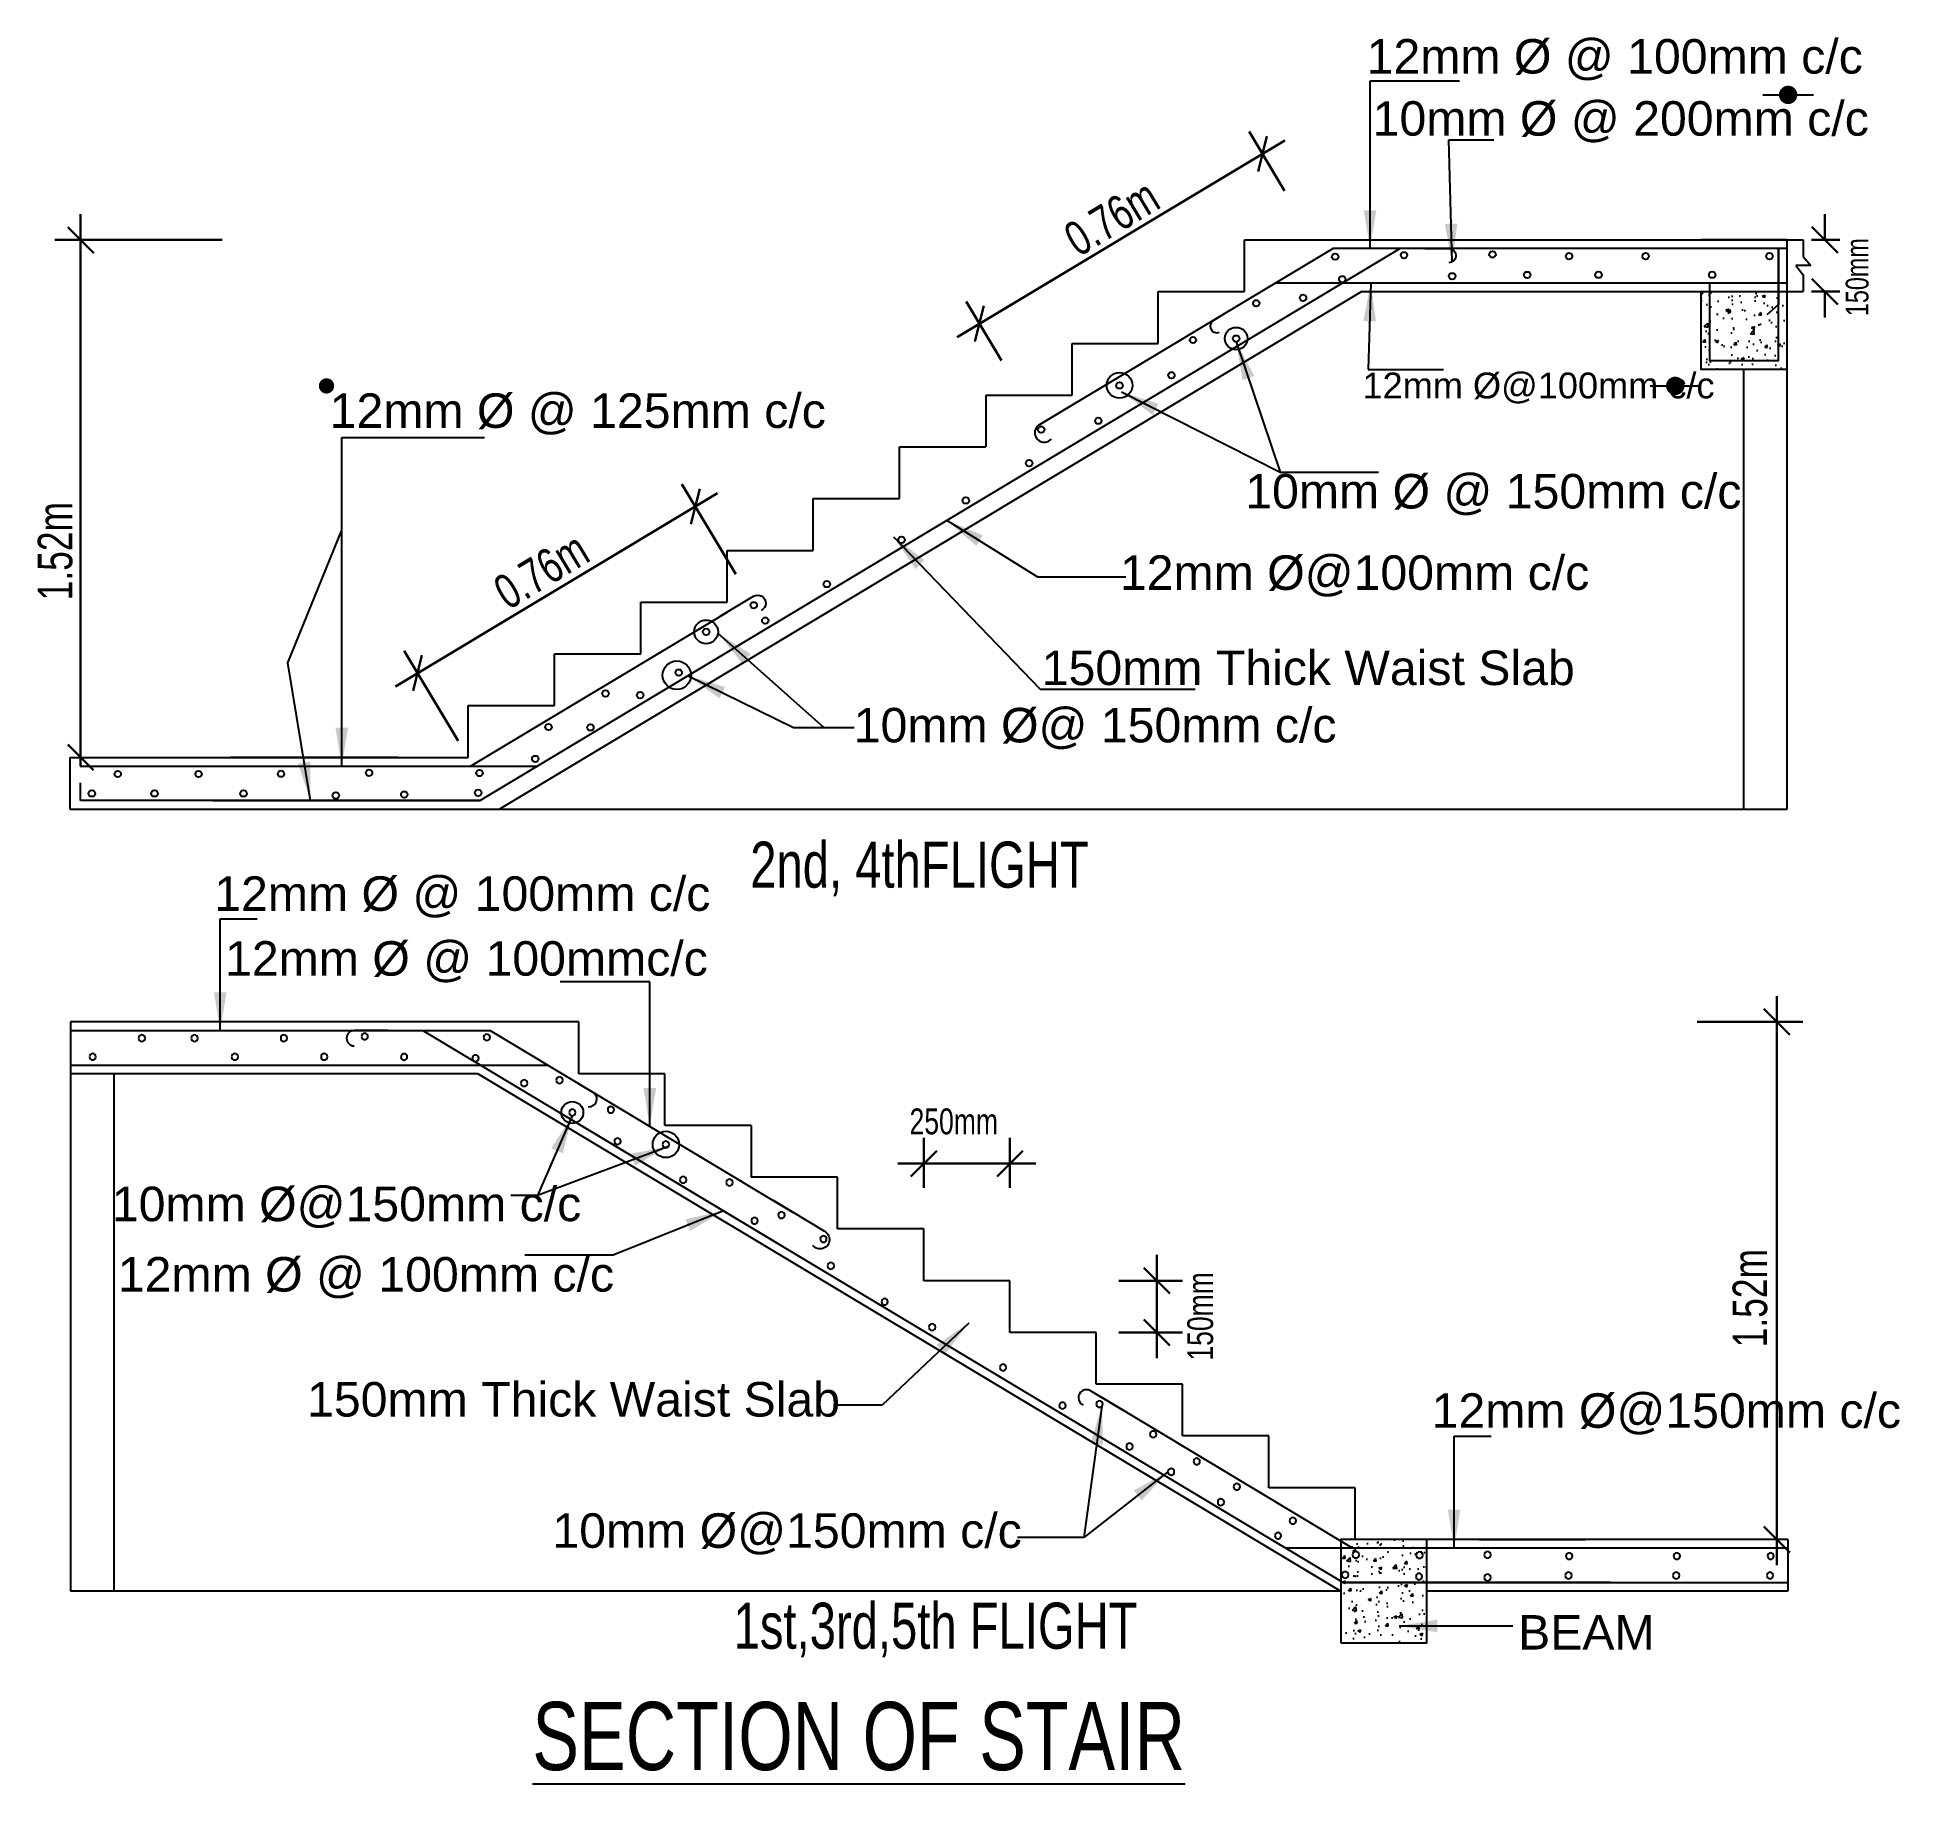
# Model space of a CAD drawing. Header units: inches. Extents: x -4010 to 65129, y -40138 to -1318.
# Drawn here: x 46386.7 to 46581.3, y -39096.7 to -38914.1 of the extents above; entities that cross this region are included whole.
import ezdxf

# ---------------------------------------------------------------- set-up
doc = ezdxf.new("R2010")
doc.units = ezdxf.units.IN
doc.header["$MEASUREMENT"] = 0
doc.layers.add('FUNITURE', color=11, linetype='Continuous')
doc.layers.add('wall-2', color=7, linetype='Continuous', lineweight=25)
doc.styles.add('DIMTXT', font='arial.ttf', dxfattribs={"height": 6})
doc.styles.get("Standard").update_dxf_attribs({"font": 'ARIALN.TTF'})
doc.styles.add('STYLE20', font='swisscl.ttf')
doc.dimstyles.new('STANDARD_WS', dxfattribs={"dimtxt": 0.18, "dimasz": 0.18, "dimexe": 0.18, "dimexo": 0.0625, "dimgap": 0.09, "dimtad": 0, "dimtih": 1, "dimtoh": 1, "dimdec": 4, "dimzin": 0, "dimdsep": 46, "dimlunit": 4, "dimtxsty": 'Standard', "dimcen": 0.09, "dimadec": 0, "dimazin": 0, "dimtfac": 1, "dimtdec": 4, "dimtofl": 0, "dimtmove": 0, "dimatfit": 3, "dimfxl": 1, "dimfrac": 2, "dimtolj": 1, "dimtzin": 0, "dimarcsym": 0})

msp = doc.modelspace()

# ---------------------------------------------------------------- texts
at = {"lineweight": 30, "ltscale": 28, "attachment_point": 1, "style": 'STYLE20'}
for s, insert, char_height, width, rotation in [('0.76m', (46493.621, -38934.085), 3.6057, 52.76088, 31.11653), ('150mm', (46575.665, -38943.282), 2.3798, 52.76088, 90), ('1.52m', (46386.726, -38972.99), 3.6057, 45.31675, 90), ('0.76m', (46434.012, -38970.986), 3.6057, 52.76088, 31.11653), ('1.52m', (46563.847, -39051.059), 3.6057, 45.31675, 90), ('150mm', (46506.852, -39052.448), 2.7043, 52.76088, 90)]:
    msp.add_mtext(s, dxfattribs=dict(at, insert=insert, char_height=char_height, width=width, rotation=rotation))
at = {"lineweight": 30, "ltscale": 28, "insert": (46477.831, -39026.094), "char_height": 2.7043, "width": 52.76088, "attachment_point": 1, "style": 'STYLE20'}
msp.add_mtext('250mm', dxfattribs=at)
at = {"layer": 'wall-2', "linetype": 'Continuous', "style": 'DIMTXT'}
for s, insert, char_height, attachment_point in [('12mm %%C @ 100mm c/c', (46577.452, -38914.332), 3.60574, 3), ('10mm %%C @ 200mm c/c', (46578.079, -38920.822), 3.60574, 3), ('12mm %%C@100mm c/c', (46561.954, -38949.183), 2.70431, 3), ('12mm %%C @ 125mm c/c', (46469.083, -38951.362), 3.60574, 3), ('10mm %%C @ 150mm c/c', (46564.766, -38959.784), 3.60574, 3), ('12mm %%C@100mm c/c', (46548.866, -38968.289), 3.60574, 3), ('150mm Thick Waist Slab', (46491.647, -38978.239), 3.60574, 1), ('10mm %%C@ 150mm c/c', (46522.452, -38984.232), 3.60574, 3), ('12mm %%C @ 100mm c/c', (46405.167, -39001.836), 3.60574, 1), ('12mm %%C @ 100mmc/c', (46406.298, -39008.612), 3.60574, 1), ('10mm %%C@150mm c/c', (46394.469, -39034.27), 3.60574, 1), ('12mm %%C @ 100mm c/c', (46395.095, -39041.626), 3.60574, 1), ('150mm Thick Waist Slab', (46414.87, -39054.688), 3.60574, 1), ('12mm %%C@150mm c/c', (46532.391, -39055.865), 3.60574, 1), ('10mm %%C@150mm c/c', (46440.508, -39068.408), 3.60574, 1), ('BEAM', (46541.426, -39079.043), 3.6057, 1)]:
    msp.add_mtext(s, dxfattribs=dict(at, insert=insert, char_height=char_height, attachment_point=attachment_point))
at = {"layer": 'wall-2', "linetype": 'Continuous', "attachment_point": 1, "style": 'STYLE20'}
for s, insert, char_height, width in [('{\\H1.779x;2nd, 4thFLIGHT}\\P{\\C3;  }', (46461.183, -38998.208), 2.70431, 2798.95689), ('{\\H1.779x;1st,3rd,5th FLIGHT}\\P{\\C3;  }', (46459.442, -39077.75), 2.70431, 2798.95689), ('{\\H1.977x;\\LSECTION OF STAIR\\H0.8888x;\\P\\H0.5691x;\\l\\C3;  }', (46438.416, -39088.118), 3.60574, 93.1191)]:
    msp.add_mtext(s, dxfattribs=dict(at, insert=insert, char_height=char_height, width=width))

# ---------------------------------------------------------------- hatches: boundary and pattern name
at = {"layer": 'FUNITURE'}
h = msp.add_hatch(dxfattribs=at)
h.set_pattern_fill('AR-CONC', color=0, scale=0.45144, style=0)
h.set_pattern_definition([(50, (33582.775, -44752.93), (3.23799937, -0.28328824), [0.33858, -3.72438]), (355, (33582.775, -44752.93), (-0.626379, 3.3956962), [0.270864, -2.979504]), (100.4514, (33583.045, -44752.9536), (2.61162275, 3.1124059), [0.2877487, -3.16523595]), (46.1842, (33582.775, -44752.027), (4.817953, -0.747219), [0.50787, -5.58657]), (96.6356, (33583.1765, -44752.0894), (4.2194413, 4.3975577), [0.431623, -4.7478532]), (351.1842, (33582.775, -44752.027), (4.2194379, 4.397561), [0.406296, -4.469256]), (21, (33583.2265, -44752.2529), (2.6946772, -1.8175827), [0.33858, -3.72438]), (326, (33583.2265, -44752.253), (1.0984227, 3.2736174), [0.270864, -2.979504]), (71.4514, (33583.451, -44752.4043), (3.793101, 1.4560317), [0.2877487, -3.16523595]), (37.5, (33582.775, -44752.93), (0.05489445, 1.50281601), [0, -2.9433888, 0, -3.024648, 0, -2.99079]), (7.5, (33582.775, -44752.93), (1.18760112, 1.78053223), [0, -1.7245008, 0, -2.8756728, 0, -1.139886]), (327.5, (33581.7683, -44752.93), (2.40988801, -0.10182171), [0, -1.1286, 0, -3.521232, 0, -4.672404]), (317.5, (33581.317, -44752.93), (2.63273564, 0.45191393), [0, -1.46718, 0, -2.3384592, 0, -3.318084])])
h.paths.add_polyline_path([(46561.416, -38947.938), (46568.627, -38947.938), (46568.627, -38940.727), (46561.416, -38940.727)], flags=17)
h.paths.add_polyline_path([(46561.416, -38947.938), (46561.416, -38940.727), (46560.514, -38940.727), (46560.514, -38948.84), (46569.529, -38948.84), (46569.529, -38940.727), (46568.627, -38940.727), (46568.627, -38942.079), (46568.627, -38947.938)])
h = msp.add_hatch(dxfattribs=at)
h.set_pattern_fill('AR-CONC', color=0, scale=0.45144, style=0)
h.set_pattern_definition([(50, (33582.845, -44756.3846), (3.23799937, -0.28328824), [0.33858, -3.72438]), (355, (33582.845, -44756.3846), (-0.626379, 3.3956962), [0.270864, -2.979504]), (100.4514, (33583.1148, -44756.4082), (2.61162275, 3.1124059), [0.2877487, -3.16523595]), (46.1842, (33582.845, -44755.4817), (4.817953, -0.747219), [0.50787, -5.58657]), (96.6356, (33583.2464, -44755.544), (4.2194413, 4.3975577), [0.431623, -4.7478532]), (351.1842, (33582.845, -44755.4817), (4.2194379, 4.397561), [0.406296, -4.469256]), (21, (33583.2964, -44755.7074), (2.6946772, -1.8175827), [0.33858, -3.72438]), (326, (33583.2964, -44755.7074), (1.0984227, 3.2736174), [0.270864, -2.979504]), (71.4514, (33583.521, -44755.859), (3.793101, 1.4560317), [0.2877487, -3.16523595]), (37.5, (33582.8449, -44756.3846), (0.05489445, 1.50281601), [0, -2.9433888, 0, -3.024648, 0, -2.99079]), (7.5, (33582.845, -44756.3846), (1.18760112, 1.78053223), [0, -1.7245008, 0, -2.8756728, 0, -1.139886]), (327.5, (33581.8382, -44756.3846), (2.40988801, -0.10182171), [0, -1.1286, 0, -3.521232, 0, -4.672404]), (317.5, (33581.3868, -44756.3846), (2.63273564, 0.45191393), [0, -1.46718, 0, -2.3384592, 0, -3.318084])])
h.paths.add_polyline_path([(46531.901, -39075.645), (46523.136, -39075.645), (46522.886, -39075.495), (46522.886, -39081.955), (46531.901, -39081.955)])
h.paths.add_polyline_path([(46531.901, -39072.039), (46524.135, -39072.039), (46522.886, -39072.039), (46522.886, -39075.495), (46523.136, -39075.645), (46531.901, -39075.645)])
h.paths.add_polyline_path([(46530.778, -39072.773, -1), (46531.454, -39072.773, -1)], flags=16)
h.paths.add_polyline_path([(46531.407, -39075.025, -1), (46530.731, -39075.025, -1)], flags=16)
h.paths.add_polyline_path([(46524.131, -39072.738, 1), (46524.807, -39072.738, 1)], flags=16)
h.paths.add_polyline_path([(46523.688, -39074.847, 1), (46523.011, -39074.847, 1)], flags=16)
h.paths.add_polyline_path([(46531.901, -39071.138), (46524.385, -39071.138), (46522.886, -39071.138), (46522.886, -39071.29), (46524.135, -39072.039), (46531.901, -39072.039)])

# ---------------------------------------------------------------- linework, layer by layer
at = {"color": 0, "lineweight": 25, "ltscale": 28}
for p, q in [((46567.011, -38920.165), (46572.282, -38920.165)), ((46542.466, -38950.578), (46542.466, -38950.578)), ((46555.214, -38950.578), (46560.486, -38950.578))]:
    msp.add_line(p, q, dxfattribs=at)
at = {"lineweight": 30, "ltscale": 28}
for p, q in [((46482.809, -38945.468), (46517.033, -38924.934)), ((46517.027, -38930.179), (46513.323, -38924.006)), ((46515.178, -38924.47), (46514.251, -38928.18)), ((46391.207, -38932.614), (46391.207, -38990.306)), ((46573.472, -38932.614), (46573.472, -38935.318)), ((46406.008, -38935.318), (46388.502, -38935.318)), ((46389.875, -38933.994), (46392.58, -38936.699)), ((46575.051, -38935.318), (46572.101, -38935.318)), ((46574.824, -38936.67), (46572.12, -38933.966)), ((46572.12, -38939.375), (46574.824, -38942.079)), ((46573.472, -38940.727), (46572.101, -38940.727)), ((46575.051, -38940.727), (46572.874, -38940.727)), ((46573.472, -38940.727), (46573.472, -38943.431)), ((46487.441, -38947.931), (46483.737, -38941.758)), ((46485.592, -38942.222), (46484.664, -38945.932)), ((46454.047, -38960.855), (46459.689, -38970.257)), ((46424.097, -38981.979), (46457.758, -38961.782)), ((46455.902, -38961.319), (46454.975, -38965.029)), ((46425.024, -38978.269), (46430.665, -38987.671)), ((46426.879, -38978.733), (46425.952, -38982.443)), ((46389.854, -38988.052), (46392.559, -38990.756)), ((46424.351, -38989.404), (46406.845, -38989.404)), ((46568.47, -39073.842), (46568.47, -39014.347)), ((46571.174, -39017.051), (46560.123, -39017.051)), ((46567.118, -39015.699), (46569.822, -39018.404)), ((46480.665, -39030.511), (46477.961, -39033.215)), ((46479.313, -39029.159), (46479.313, -39034.393)), ((46489.679, -39030.511), (46486.975, -39033.215)), ((46488.327, -39029.159), (46488.327, -39034.393)), ((46476.608, -39031.863), (46491.031, -39031.863)), ((46503.668, -39041.39), (46503.668, -39052.207)), ((46506.372, -39044.095), (46499.699, -39044.095)), ((46505.02, -39045.447), (46502.316, -39042.742)), ((46505.02, -39050.855), (46502.316, -39048.151)), ((46506.372, -39049.503), (46499.699, -39049.503)), ((46567.118, -39069.785), (46569.822, -39072.49)), ((46548.439, -39071.138), (46537.387, -39071.138))]:
    msp.add_line(p, q, dxfattribs=at)
for p, q in [((46571.213, -38935.318), (46571.213, -38937.042)), ((46571.213, -38937.042), (46572.002, -38937.984)), ((46570.532, -38937.984), (46570.458, -38937.984)), ((46570.458, -38937.984), (46571.213, -38938.979)), ((46572.002, -38937.984), (46570.532, -38937.984)), ((46571.213, -38938.979), (46571.213, -38940.727))]:
    msp.add_line(p, q)
at = {"color": 0, "lineweight": 25, "ltscale": 28}
for points, const_width in [([(46570.127, -38920.165, -1), (46569.167, -38920.165, -1)], 0.96), ([(46416.502, -38950.578, 1), (46417.302, -38950.578, 1)], 0.8), ([(46558.33, -38950.578, -1), (46557.37, -38950.578, -1)], 0.96)]:
    msp.add_lwpolyline(points, format="xyb", close=True, dxfattribs=dict(at, const_width=const_width))
at = {"layer": 'wall-2', "linetype": 'Continuous'}
for p, q in [((46512.843, -38935.318), (46569.529, -38935.318)), ((46512.843, -38940.727), (46512.843, -38935.318)), ((46569.529, -38935.318), (46571.213, -38935.318)), ((46525.107, -38940.727), (46480.032, -38967.772)), ((46503.829, -38946.135), (46503.829, -38940.727)), ((46503.829, -38940.727), (46512.843, -38940.727)), ((46525.107, -38940.727), (46557.915, -38940.727)), ((46525.107, -38940.727), (46569.529, -38940.727)), ((46569.529, -38940.727), (46571.213, -38940.727)), ((46494.814, -38946.135), (46503.829, -38946.135)), ((46494.814, -38951.544), (46494.814, -38946.135)), ((46565.022, -38994.813), (46565.022, -38948.84)), ((46569.529, -38994.813), (46569.529, -38948.84)), ((46505.077, -38950.642), (46479.104, -38966.226)), ((46485.8, -38951.544), (46494.814, -38951.544)), ((46485.8, -38951.544), (46485.8, -38956.953)), ((46476.785, -38962.361), (46476.785, -38956.953)), ((46476.785, -38956.953), (46485.8, -38956.953)), ((46467.771, -38962.361), (46476.785, -38962.361)), ((46467.771, -38967.77), (46467.771, -38962.361)), ((46480.032, -38967.772), (46434.964, -38994.813)), ((46458.757, -38967.77), (46467.771, -38967.77)), ((46458.757, -38973.178), (46458.757, -38967.77)), ((46449.742, -38973.178), (46458.757, -38973.178)), ((46449.742, -38978.587), (46449.742, -38973.178)), ((46440.728, -38978.587), (46449.742, -38978.587)), ((46440.728, -38983.996), (46440.728, -38978.587)), ((46431.714, -38989.404), (46431.714, -38983.996)), ((46431.714, -38983.996), (46440.728, -38983.996)), ((46390.083, -38989.404), (46431.714, -38989.404)), ((46390.083, -38989.404), (46390.083, -38994.813)), ((46405.028, -38990.306), (46431.963, -38990.306)), ((46405.028, -38993.911), (46432.962, -38993.911)), ((46390.083, -38994.813), (46569.529, -38994.813)), ((46443.255, -39017.051), (46390.153, -39017.051)), ((46390.153, -39017.051), (46390.153, -39022.46)), ((46443.255, -39022.46), (46443.255, -39017.051)), ((46432.743, -39022.46), (46390.153, -39022.46)), ((46390.153, -39022.46), (46390.153, -39076.546)), ((46394.66, -39022.46), (46394.66, -39076.546)), ((46432.743, -39022.46), (46485.544, -39054.141)), ((46452.27, -39022.46), (46443.255, -39022.46)), ((46452.27, -39027.869), (46452.27, -39022.46)), ((46442.007, -39026.967), (46486.008, -39053.368)), ((46461.284, -39027.869), (46452.27, -39027.869)), ((46461.284, -39027.869), (46461.284, -39033.277)), ((46470.298, -39033.277), (46461.284, -39033.277)), ((46470.298, -39038.686), (46470.298, -39033.277)), ((46479.313, -39038.686), (46470.298, -39038.686)), ((46479.313, -39044.095), (46479.313, -39038.686)), ((46488.327, -39044.095), (46479.313, -39044.095)), ((46488.327, -39049.503), (46488.327, -39044.095)), ((46497.341, -39049.503), (46488.327, -39049.503)), ((46497.341, -39054.912), (46497.341, -39049.503)), ((46485.544, -39054.141), (46522.886, -39076.546)), ((46486.008, -39053.368), (46523.136, -39075.645)), ((46506.356, -39054.912), (46497.341, -39054.912)), ((46506.356, -39060.32), (46506.356, -39054.912)), ((46515.37, -39060.32), (46506.356, -39060.32)), ((46515.37, -39065.729), (46515.37, -39060.32)), ((46524.385, -39065.729), (46515.37, -39065.729)), ((46524.385, -39071.138), (46524.385, -39065.729)), ((46569.599, -39071.138), (46524.385, -39071.138)), ((46569.599, -39071.138), (46569.599, -39076.546)), ((46551.071, -39072.039), (46524.135, -39072.039)), ((46551.071, -39075.645), (46523.136, -39075.645)), ((46522.886, -39076.546), (46390.153, -39076.546)), ((46551.071, -39076.546), (46531.901, -39076.546)), ((46569.599, -39076.546), (46531.901, -39076.546))]:
    msp.add_line(p, q, dxfattribs=at)
for points in [[(46560.514, -38940.727), (46560.514, -38948.84), (46569.529, -38948.84), (46569.529, -38935.318), (46560.514, -38935.318), (46560.514, -38935.318)], [(46529.115, -38936.22), (46479.104, -38966.226)], [(46522.107, -38936.22), (46491.347, -38954.675)], [(46569.529, -38936.22), (46522.107, -38936.22)], [(46561.416, -38939.825), (46561.416, -38947.938), (46568.627, -38947.938), (46568.627, -38936.22), (46568.627, -38936.22)], [(46568.627, -38936.22), (46568.627, -38942.079), (46567.424, -38943.137)], [(46569.529, -38939.825), (46516.097, -38939.825)], [(46479.104, -38966.226), (46432.962, -38993.911), (46391.207, -38993.911)], [(46391.158, -38990.306), (46431.963, -38990.306), (46458.844, -38974.177)], [(46391.207, -38993.911), (46391.207, -38992.055)], [(46422.127, -38990.306), (46438.972, -38990.306)], [(46390.153, -39017.953), (46433.991, -39017.953), (46465.683, -39036.968)], [(46426.983, -39017.953), (46486.008, -39053.368)], [(46390.153, -39021.559), (46440.001, -39021.559)], [(46486.008, -39053.368), (46523.136, -39075.645), (46569.599, -39075.645)], [(46569.599, -39072.039), (46524.135, -39072.039), (46497.804, -39056.24)], [(46533.971, -39072.039), (46517.127, -39072.039)]]:
    msp.add_lwpolyline(points, dxfattribs=at)
for points in [[(46522.645, -38937.073, -1), (46521.969, -38937.073, -1)], [(46529.84, -38936.927, -1), (46529.164, -38936.927, -1)], [(46539.094, -38936.832, -1), (46538.418, -38936.832, -1)], [(46547.091, -38937.021, -1), (46546.415, -38937.021, -1)], [(46555.089, -38937.021, -1), (46554.413, -38937.021, -1)], [(46568.04, -38937.021, -1), (46567.364, -38937.021, -1)], [(46523.389, -38939.433, -1), (46522.713, -38939.433, -1)], [(46534.869, -38939.121, -1), (46534.193, -38939.121, -1)], [(46542.707, -38938.978, -1), (46542.031, -38938.978, -1)], [(46550.164, -38938.959, -1), (46549.488, -38938.959, -1)], [(46562.054, -38938.959, -1), (46561.378, -38938.959, -1)], [(46519.291, -38941.369, -1), (46518.615, -38941.369, -1)], [(46514.401, -38941.945, -1), (46513.725, -38941.945, -1)], [(46512.303, -38945.632, -1), (46511.627, -38945.632, -1)], [(46507.789, -38945.783, -1), (46507.113, -38945.783, -1)], [(46505.535, -38949.47, -1), (46504.859, -38949.47, -1)], [(46500.115, -38950.525, -1), (46499.439, -38950.525, -1)], [(46491.919, -38955.148, -1), (46491.243, -38955.148, -1)], [(46497.897, -38954.217, -1), (46497.221, -38954.217, -1)], [(46490.665, -38958.657, -1), (46489.989, -38958.657, -1)], [(46484.054, -38962.545, -1), (46483.378, -38962.545, -1)], [(46477.335, -38966.666, -1), (46476.659, -38966.666, -1)], [(46469.527, -38971.292, -1), (46468.851, -38971.292, -1)], [(46461.884, -38973.503, -1), (46461.208, -38973.503, -1)], [(46456.913, -38976.285, -1), (46456.237, -38976.285, -1)], [(46463.095, -38975.111, -1), (46462.419, -38975.111, -1)], [(46454.044, -38980.542, -1), (46453.368, -38980.542, -1)], [(46446.388, -38982.721, -1), (46445.712, -38982.721, -1)], [(46450.017, -38982.9, -1), (46449.341, -38982.9, -1)], [(46440.444, -38986.229, -1), (46439.768, -38986.229, -1)], [(46444.819, -38986.272, -1), (46444.143, -38986.272, -1)], [(46439.056, -38989.565, -1), (46438.38, -38989.565, -1)], [(46395.417, -38991.14, -1), (46394.741, -38991.14, -1)], [(46403.87, -38991.14, -1), (46403.194, -38991.14, -1)], [(46412.482, -38991.111, -1), (46411.806, -38991.111, -1)], [(46421.687, -38991.016, -1), (46421.01, -38991.016, -1)], [(46433.222, -38991.039, -1), (46432.546, -38991.039, -1)], [(46392.709, -38993.168, -1), (46392.033, -38993.168, -1)], [(46399.262, -38993.168, -1), (46398.586, -38993.168, -1)], [(46408.56, -38993.168, -1), (46407.884, -38993.168, -1)], [(46418.209, -38993.385, -1), (46417.533, -38993.385, -1)], [(46425.367, -38993.292, -1), (46424.691, -38993.292, -1)], [(46433.087, -38993.114, -1), (46432.411, -38993.114, -1)], [(46397.264, -39018.754, 1), (46397.94, -39018.754, 1)], [(46402.765, -39018.754, 1), (46403.441, -39018.754, 1)], [(46412.115, -39018.754, 1), (46412.791, -39018.754, 1)], [(46420.555, -39018.565, 1), (46421.231, -39018.565, 1)], [(46433.32, -39018.66, 1), (46433.996, -39018.66, 1)], [(46392.126, -39020.692, 1), (46392.803, -39020.692, 1)], [(46406.977, -39020.692, 1), (46407.654, -39020.692, 1)], [(46416.328, -39020.692, 1), (46417.004, -39020.692, 1)], [(46424.663, -39020.711, 1), (46425.34, -39020.711, 1)], [(46432.141, -39020.854, 1), (46432.817, -39020.854, 1)], [(46437.213, -39023.443, 1), (46437.889, -39023.443, 1)], [(46440.918, -39023.14, 1), (46441.594, -39023.14, 1)], [(46442.252, -39026.513, 1), (46442.928, -39026.513, 1)], [(46446.286, -39026.227, 1), (46446.962, -39026.227, 1)], [(46446.981, -39029.533, 1), (46447.657, -39029.533, 1)], [(46452.029, -39029.861, 1), (46452.705, -39029.861, 1)], [(46453.833, -39033.551, 1), (46454.509, -39033.551, 1)], [(46458.673, -39033.837, 1), (46459.349, -39033.837, 1)], [(46461.299, -39037.828, 1), (46461.975, -39037.828, 1)], [(46464.109, -39037.234, 1), (46464.785, -39037.234, 1)], [(46468.491, -39039.744, 1), (46469.167, -39039.744, 1)], [(46469.273, -39042.536, 1), (46469.949, -39042.536, 1)], [(46474.894, -39046.292, 1), (46475.57, -39046.292, 1)], [(46479.863, -39048.956, 1), (46480.539, -39048.956, 1)], [(46487.26, -39053.167, 1), (46487.936, -39053.167, 1)], [(46493.481, -39057.151, 1), (46494.157, -39057.151, 1)], [(46497.34, -39056.987, 1), (46498.016, -39056.987, 1)], [(46502.947, -39060.151, 1), (46503.623, -39060.151, 1)], [(46500.489, -39061.419, 1), (46501.165, -39061.419, 1)], [(46504.822, -39064.074, 1), (46505.498, -39064.074, 1)], [(46507.501, -39062.981, 1), (46508.177, -39062.981, 1)], [(46511.693, -39065.628, 1), (46512.369, -39065.628, 1)], [(46510.035, -39067.242, 1), (46510.711, -39067.242, 1)], [(46517.549, -39069.178, 1), (46518.226, -39069.178, 1)], [(46515.999, -39070.749, 1), (46516.675, -39070.749, 1)], [(46524.131, -39072.738, 1), (46524.807, -39072.738, 1)], [(46530.778, -39072.773, 1), (46531.454, -39072.773, 1)], [(46537.889, -39072.749, 1), (46538.565, -39072.749, 1)], [(46546.424, -39072.874, 1), (46547.1, -39072.874, 1)], [(46557.681, -39072.874, 1), (46558.357, -39072.874, 1)], [(46567.484, -39072.874, 1), (46568.16, -39072.874, 1)], [(46523.011, -39074.847, 1), (46523.688, -39074.847, 1)], [(46530.731, -39075.025, 1), (46531.407, -39075.025, 1)], [(46537.889, -39075.118, 1), (46538.565, -39075.118, 1)], [(46546.355, -39074.901, 1), (46547.031, -39074.901, 1)], [(46557.612, -39074.901, 1), (46558.288, -39074.901, 1)], [(46567.415, -39074.901, 1), (46568.091, -39074.901, 1)]]:
    msp.add_lwpolyline(points, format="xyb", close=True, dxfattribs=at)
for points in [[(46531.693, -38936.22), (46534.186, -38936.22, -1), (46534.186, -38937.712, -1)], [(46511.235, -38942.743), (46509.589, -38943.73, 0.9379847), (46510.187, -38944.97, 0.276984)], [(46495.795, -38952.007), (46491.445, -38954.617, 1.2186708), (46492.656, -38956.117)], [(46458.056, -38974.65), (46461.535, -38972.562, -1.0514872), (46462.324, -38974.041, -0.4234084)], [(46423.361, -39017.953), (46419.795, -39017.953, 1), (46419.795, -39019.552, 1)], [(46443.28, -39023.526), (46444.674, -39024.363, -0.8012787), (46444.243, -39025.959, -1.7661904)], [(46463.564, -39035.696), (46468.932, -39038.917, -1.2186708), (46467.722, -39040.418)], [(46500.231, -39057.697), (46496.752, -39055.609, 1.0514872), (46495.963, -39057.088, 0.4234084)]]:
    msp.add_lwpolyline(points, format="xyb", dxfattribs=at)
msp.add_lwpolyline([(46522.886, -39081.955), (46531.901, -39081.955), (46531.901, -39071.138), (46522.886, -39071.138)], close=True, dxfattribs=at)
for centre, radius in [((46511.965, -38945.632), 1.173), ((46499.777, -38950.525), 1.343), ((46456.575, -38976.285), 1.239), ((46453.511, -38980.817), 1.489), ((46442.59, -39026.513), 1.142), ((46452.367, -39029.861), 1.376)]:
    msp.add_circle(centre, radius, dxfattribs=at)

msp.set_redraw_order([(e.dxf.handle, doc.entitydb.next_handle()) for e in msp.query("TEXT MTEXT ATTDEF DIMENSION ARC_DIMENSION")])  # texts and dimensions are drawn at this point

# ---------------------------------------------------------------- leaders
at = {"layer": 'wall-2', "linetype": 'Continuous'}
for points, override in [([(46525.955, -38936.22), (46525.955, -38918.695), (46535.303, -38918.695)], {"dimscale": 1, "dimtxt": 10, "dimasz": 4, "dimexe": 4, "dimexo": 0.4375, "dimgap": 0, "dimlunit": 2, "dimdle": 4, "dimclre": 2, "dimclrt": 5, "dimfrac": 0}), ([(46534.53, -38937.628), (46534.186, -38924.846), (46538.9, -38924.846)], {"dimscale": 1, "dimtxt": 10, "dimasz": 4, "dimexe": 4, "dimexo": 0.4375, "dimgap": 0, "dimlunit": 2, "dimdle": 4, "dimclre": 2, "dimclrt": 5, "dimfrac": 0}), ([(46526.025, -38939.825), (46525.772, -38948.88), (46533.621, -38948.88)], {"dimscale": 1, "dimtxt": 10, "dimasz": 4, "dimexe": 4, "dimexo": 0.4375, "dimgap": 0, "dimlunit": 2, "dimdle": 4, "dimclre": 2, "dimclrt": 5, "dimfrac": 0}), ([(46511.965, -38945.97), (46516.572, -38959.608)], {"dimscale": 1, "dimtxt": 10, "dimasz": 4, "dimexe": 4, "dimexo": 0.4375, "dimgap": 0, "dimlunit": 2, "dimdle": 4, "dimclre": 2, "dimclrt": 5, "dimfrac": 0}), ([(46499.964, -38951.216), (46516.572, -38959.608), (46526.847, -38959.608)], {"dimscale": 1, "dimtxt": 10, "dimasz": 4, "dimexe": 4, "dimexo": 0.4375, "dimgap": 0, "dimlunit": 2, "dimdle": 4, "dimclre": 2, "dimclrt": 5, "dimfrac": 0}), ([(46418.495, -38990.306), (46418.495, -38955.961), (46433.419, -38955.961)], {"dimscale": 1, "dimtxt": 10, "dimasz": 4, "dimexe": 4, "dimexo": 0.4375, "dimgap": 0, "dimlunit": 2, "dimdle": 4, "dimclre": 2, "dimclrt": 5, "dimfrac": 0}), ([(46481.756, -38964.635), (46491.19, -38970.523), (46500.438, -38970.523)], {"dimscale": 1, "dimtxt": 10, "dimasz": 4, "dimexe": 4, "dimexo": 0.4375, "dimgap": 0, "dimlunit": 2, "dimdle": 4, "dimclre": 2, "dimclrt": 5, "dimfrac": 0}), ([(46415.227, -38993.911), (46412.842, -38979.513), (46418.495, -38965.653)], {"dimscale": 1, "dimtxt": 10, "dimasz": 4, "dimexe": 4, "dimexo": 0.4375, "dimgap": 0, "dimlunit": 2, "dimdle": 4, "dimclre": 2, "dimclrt": 5, "dimfrac": 0}), ([(46476.151, -38966.363), (46491.468, -38982.266), (46507.681, -38982.266)], {"dimscale": 1, "dimtxt": 10, "dimasz": 4, "dimexe": 4, "dimexo": 0.4375, "dimgap": 0, "dimlunit": 2, "dimdle": 4, "dimclre": 2, "dimclrt": 5, "dimfrac": 0}), ([(46457.806, -38976.431), (46468.876, -38986.277), (46472.056, -38986.277)], {"dimscale": 1, "dimtxt": 10, "dimasz": 4, "dimexe": 4, "dimexo": 0.4375, "dimgap": 0, "dimlunit": 2, "dimdle": 4, "dimclre": 2, "dimclrt": 5, "dimfrac": 0}), ([(46454.686, -38980.877), (46465.696, -38986.277), (46472.056, -38986.277)], {"dimscale": 1, "dimtxt": 10, "dimasz": 4, "dimexe": 4, "dimexo": 0.4375, "dimgap": 0, "dimlunit": 2, "dimdle": 4, "dimclre": 2, "dimclrt": 5, "dimfrac": 0}), ([(46405.795, -39017.953), (46405.795, -39006.266), (46409.648, -39006.266)], {"dimscale": 1, "dimtxt": 10, "dimasz": 4, "dimexe": 4, "dimexo": 0.4375, "dimgap": 0, "dimlunit": 2, "dimdle": 4, "dimclrd": 0, "dimclre": 2, "dimclrt": 5, "dimfrac": 0}), ([(46450.684, -39027.969), (46450.684, -39012.853), (46441.336, -39012.853)], {"dimscale": 1, "dimtxt": 10, "dimasz": 4, "dimexe": 4, "dimexo": 0.4375, "dimgap": 0, "dimlunit": 2, "dimdle": 4, "dimclre": 2, "dimclrt": 5, "dimfrac": 0}), ([(46442.59, -39026.851), (46438.965, -39035.187)], {"dimscale": 1, "dimtxt": 10, "dimasz": 4, "dimexe": 4, "dimexo": 0.4375, "dimgap": 0, "dimlunit": 2, "dimdle": 4, "dimclre": 2, "dimclrt": 5, "dimfrac": 0}), ([(46452.644, -39030.055), (46438.965, -39035.187), (46436.163, -39035.187)], {"dimscale": 1, "dimtxt": 10, "dimasz": 4, "dimexe": 4, "dimexo": 0.4375, "dimgap": 0, "dimlunit": 2, "dimdle": 4, "dimclre": 2, "dimclrt": 5, "dimfrac": 0}), ([(46458.373, -39036.787), (46446.865, -39041.43), (46437.617, -39041.43)], {"dimscale": 1, "dimtxt": 10, "dimasz": 4, "dimexe": 4, "dimexo": 0.4375, "dimgap": 0, "dimlunit": 2, "dimdle": 4, "dimclre": 2, "dimclrt": 5, "dimfrac": 0}), ([(46484.01, -39048.526), (46474.98, -39057.103), (46469.884, -39057.103)], {"dimscale": 1, "dimtxt": 10, "dimasz": 4, "dimexe": 4, "dimexo": 0.4375, "dimgap": 0, "dimlunit": 2, "dimdle": 4, "dimclre": 2, "dimclrt": 5, "dimfrac": 0}), ([(46497.937, -39057.204), (46496.059, -39070.935)], {"dimscale": 1, "dimtxt": 10, "dimasz": 4, "dimexe": 4, "dimexo": 0.4375, "dimgap": 0, "dimlunit": 2, "dimdle": 4, "dimclre": 2, "dimclrt": 5, "dimfrac": 0}), ([(46534.743, -39072.039), (46534.743, -39060.352), (46538.596, -39060.352)], {"dimscale": 1, "dimtxt": 10, "dimasz": 4, "dimexe": 4, "dimexo": 0.4375, "dimgap": 0, "dimlunit": 2, "dimdle": 4, "dimclre": 2, "dimclrt": 5, "dimfrac": 0}), ([(46504.822, -39064.074), (46496.059, -39070.935), (46489.123, -39070.935)], {"dimscale": 1, "dimtxt": 10, "dimasz": 4, "dimexe": 4, "dimexo": 0.4375, "dimgap": 0, "dimlunit": 2, "dimdle": 4, "dimclre": 2, "dimclrt": 5, "dimfrac": 0}), ([(46528.988, -39080.183), (46540.876, -39080.183)], {"dimscale": 1, "dimtxt": 10, "dimasz": 4, "dimexe": 4, "dimexo": 0.4375, "dimgap": 0, "dimlunit": 2, "dimdle": 4, "dimclre": 2, "dimclrt": 5, "dimfrac": 0})]:
    msp.add_leader(points, dimstyle='STANDARD_WS', override=override, dxfattribs=at)

doc.saveas('drawing.dxf')
